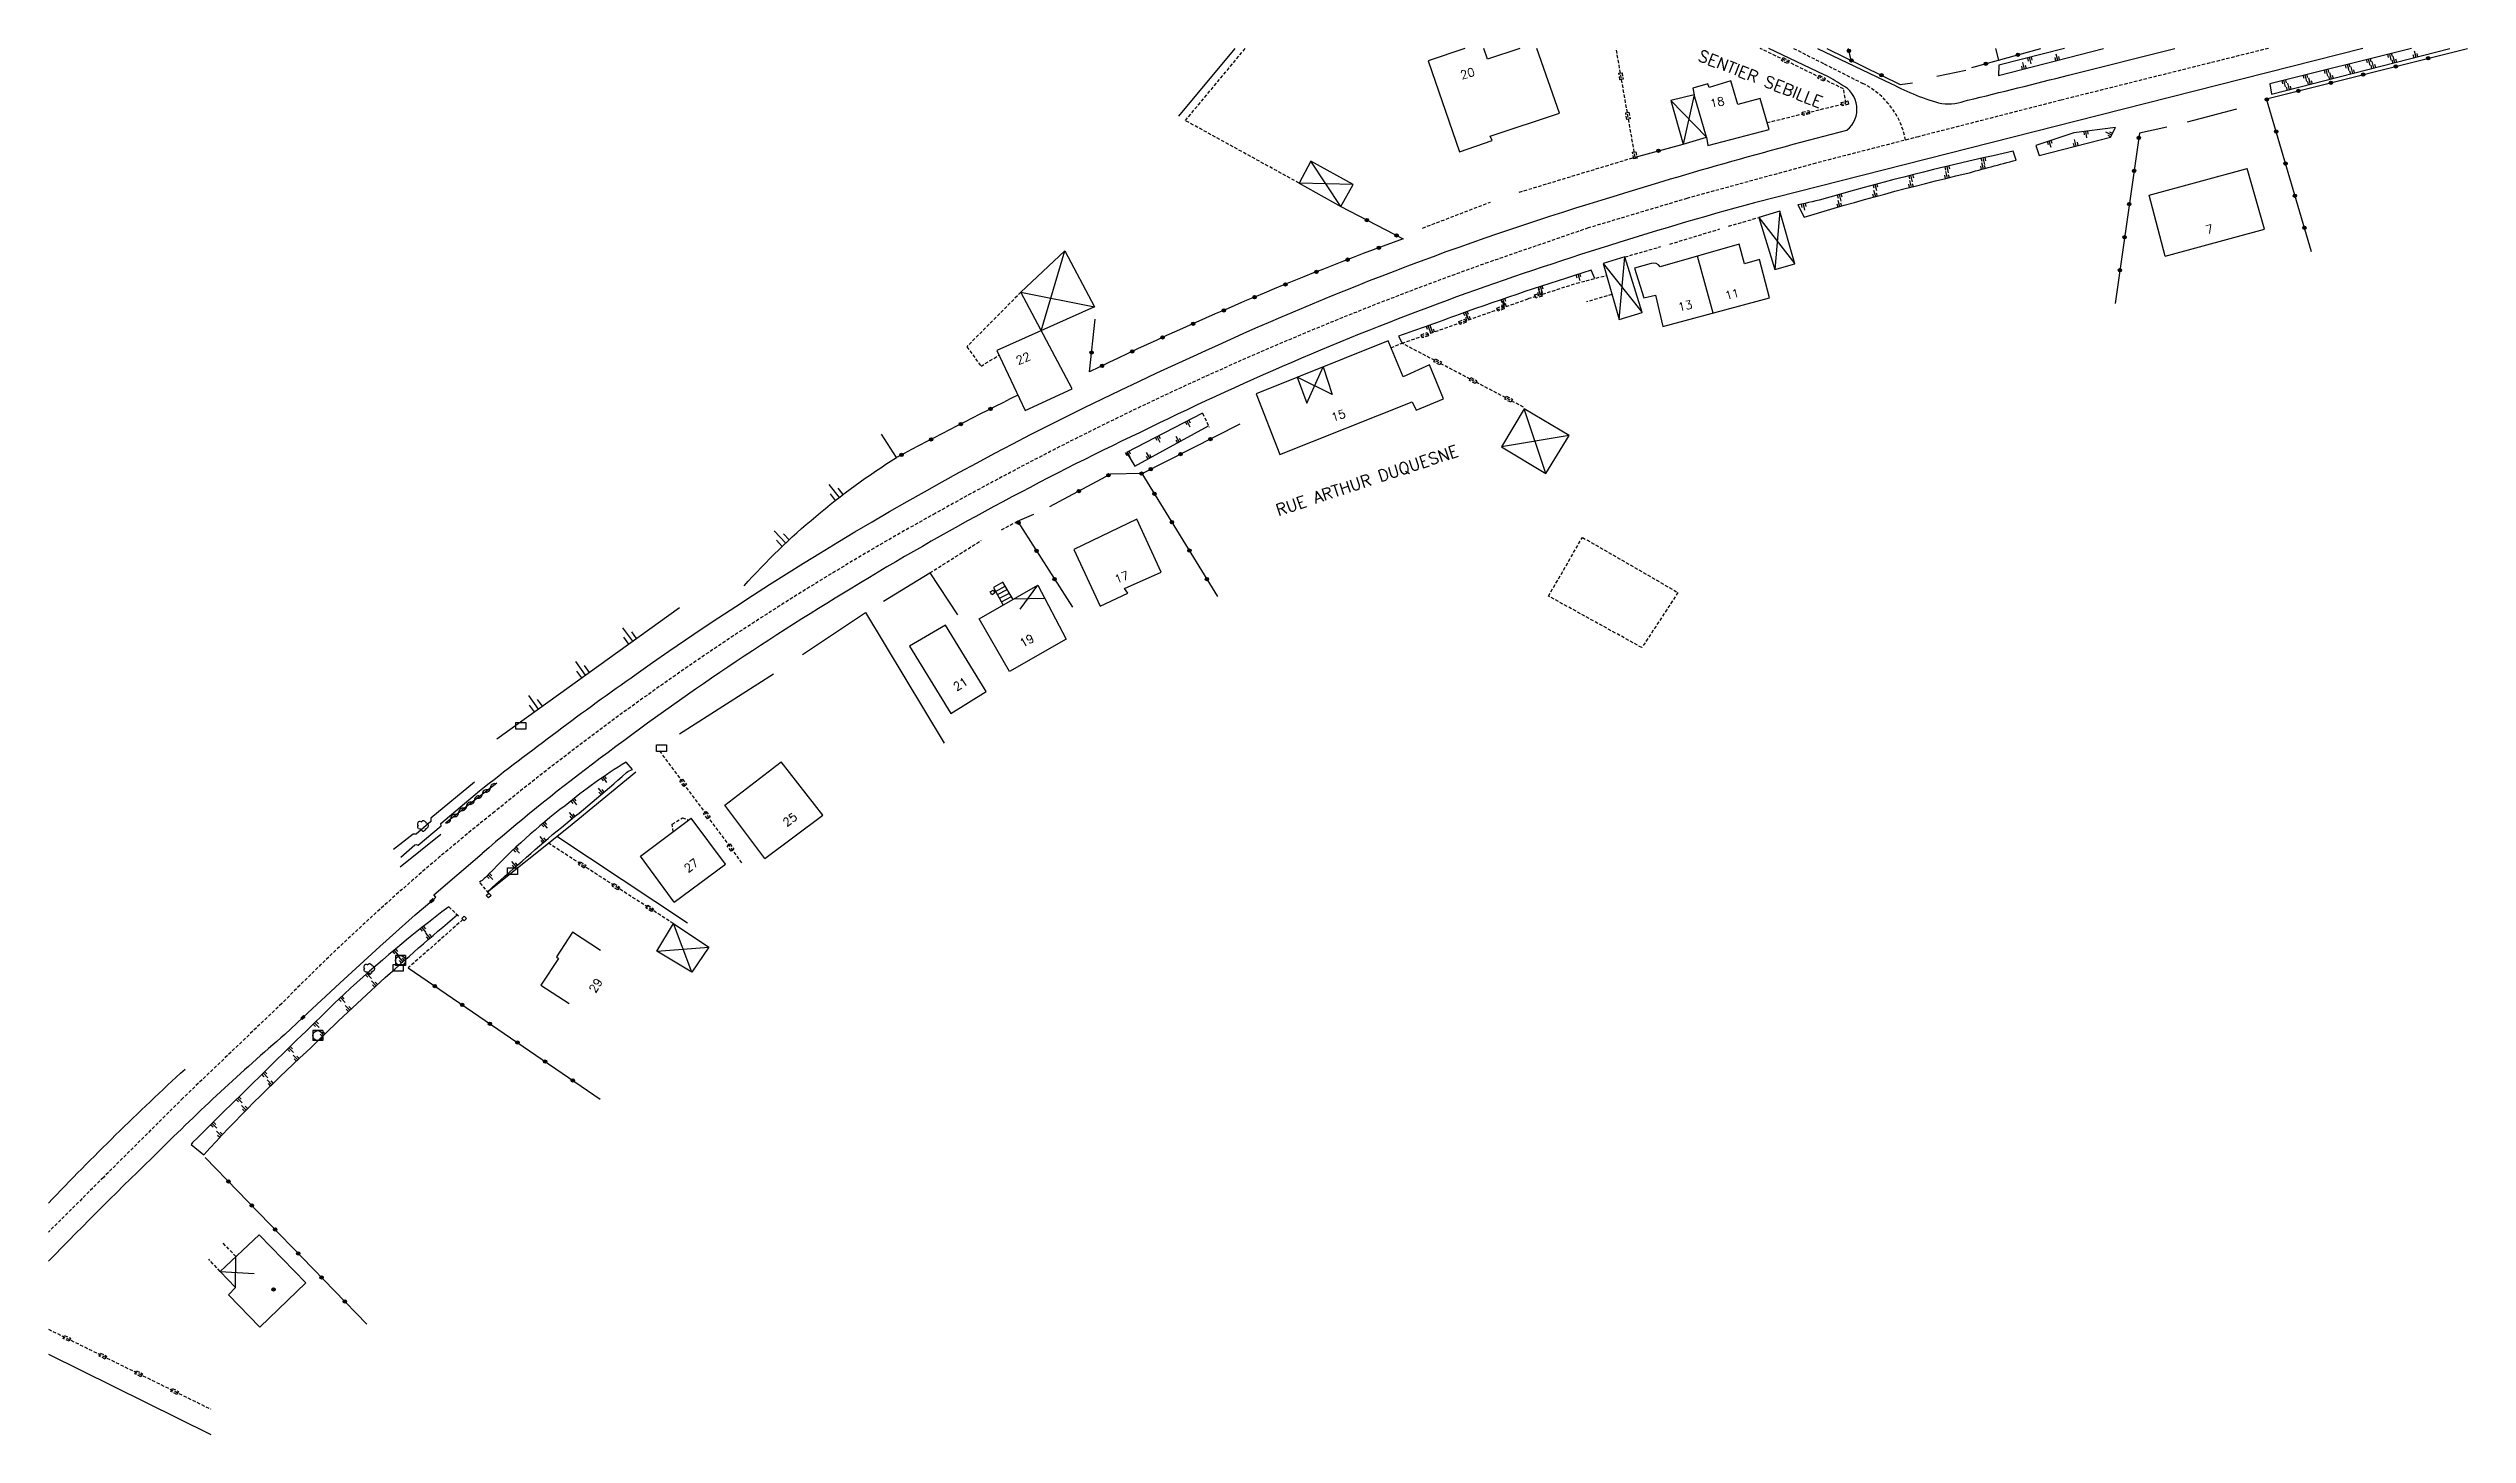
# Model space of a CAD drawing. Header units: millimetres. Extents: x 124000 to 125000, y 124512 to 125000.
# Drawn here: x 124000 to 124361.8, y 124792.6 to 125000 of the extents above; entities that cross this region are included whole.
import ezdxf
from ezdxf.enums import TextEntityAlignment as Align

# ---------------------------------------------------------------- set-up
doc = ezdxf.new("R2010")
doc.units = ezdxf.units.MM
doc.linetypes.add('DASHED', pattern=[0.75, 0.5, -0.25])
doc.layers.get('0').update_dxf_attribs({"linetype": 'CONTINUOUS'})
for name, color, linetype in [('W0001', 6, 'DASHED'), ('W0008', 7, 'CONTINUOUS'), ('W0100', 7, 'CONTINUOUS'), ('W0112', 1, 'DASHED'), ('W0211', 2, 'CONTINUOUS'), ('W0300', 7, 'CONTINUOUS'), ('W0310', 3, 'CONTINUOUS'), ('W0322', 7, 'CONTINUOUS'), ('W0400', 7, 'CONTINUOUS'), ('W0420', 7, 'CONTINUOUS'), ('W0989', 7, 'CONTINUOUS'), ('W0991', 7, 'CONTINUOUS'), ('W1471', 7, 'CONTINUOUS')]:
    doc.layers.add(name, color=color, linetype=linetype)
doc.styles.get("Standard").update_dxf_attribs({"font": 'romans.shx', "width": 0.85})

msp = doc.modelspace()

# ---------------------------------------------------------------- texts
at = {"layer": 'W0989'}
for s, rotation, p in [('SENTIER SEBILLE', 338.6512, (124256, 124995.44)), ('RUE ARTHUR DUQUESNE', 18.4262, (124197.22, 124935.3))]:
    msp.add_text(s, height=1.75, rotation=rotation, dxfattribs=at).set_placement(p, align=Align.MIDDLE)
at = {"layer": 'W0991'}
for s, rotation, p in [('20', 16.5698, (124212.2, 124996.25)), ('18', 11.8757, (124249.55, 124991.94)), ('7', 15.3262, (124323.14, 124972.97)), ('13', 12.9805, (124244.75, 124961.49)), ('11', 15.179, (124251.77, 124963.24)), ('22', 22.4978, (124145.76, 124953.62)), ('15', 17.6316, (124192.9, 124945.09)), ('17', 21.016, (124160.51, 124920.9)), ('19', 29.5894, (124146.31, 124911.39)), ('21', 31.6727, (124136.39, 124904.91)), ('25', 36.923, (124110.89, 124884.63)), ('27', 36.5052, (124096.13, 124877.77)), ('29', 56.9537, (124081.84, 124859.83))]:
    msp.add_text(s, height=1.25, rotation=rotation, dxfattribs=at).set_placement(p, align=Align.MIDDLE)

# ---------------------------------------------------------------- blocks, each defined once
blk = doc.blocks.new('TP15B')
at = {"color": 0}
for p, q in [((-1.44, 2.5), (-1.44, 0)), ((0, 5), (0, 0)), ((1.44, 2.5), (1.44, 0))]:
    blk.add_line(p, q, dxfattribs=at)
blk = doc.blocks.new('TP15C')
at = {"layer": 'W0211', "xscale": 0.5, "yscale": 0.5, "rotation": 359.9693661828871}
blk.add_blockref('TP15B', (0, 0), dxfattribs=at)
blk = doc.blocks.new('OH01')
at = {"layer": 'W0322', "color": 0}
for radius in [0.25, 0.15]:
    blk.add_circle((0, 0), radius, dxfattribs=at)
blk = doc.blocks.new('OH02')
at = {"layer": 'W0112', "color": 0}
for p, q in [((-0.5, 0.25), (0.5, 0.25)), ((-0.5, -0.25), (-0.5, 0.25)), ((0.5, 0.25), (0.5, -0.25)), ((0.5, -0.25), (-0.5, -0.25))]:
    blk.add_line(p, q, dxfattribs=at)
blk = doc.blocks.new('TP15')
at = {"color": 0}
for p, q in [((-0.29, 0.5), (-0.29, 0)), ((0, 1), (0, 0)), ((0.29, 0.5), (0.29, 0))]:
    blk.add_line(p, q, dxfattribs=at)
blk = doc.blocks.new('BB01')
at = {"layer": 'W0991', "color": 0}
for p, q in [((-0.5, 0.04), (-0.04, 0.5)), ((-0.48, -0.13), (0.13, 0.48)), ((-0.43, -0.25), (0.25, 0.43)), ((-0.36, -0.35), (0.35, 0.36)), ((-0.26, -0.43), (0.43, 0.26)), ((-0.13, -0.48), (0.48, 0.13)), ((0.03, -0.5), (0.5, -0.03)), ((0.31, -0.39), (0.39, -0.31))]:
    blk.add_line(p, q, dxfattribs=at)
blk.add_circle((0, 0), 0.5, dxfattribs=at)
blk = doc.blocks.new('T1471')
at = {"color": 0, "linetype": 'Continuous', "flags": 128}
blk.add_lwpolyline([(-0.75, -0.5), (-0.75, 0.5), (0.75, 0.5), (0.75, -0.5), (-0.75, -0.5)], dxfattribs=at)
blk = doc.blocks.new('T300')
for p, q in [((-0.8, 0.51), (-0.86, 0.34)), ((-0.86, 0.34), (-0.86, 0.17)), ((-0.86, 0.17), (-0.74, 0.06)), ((-0.69, 0.63), (-0.8, 0.51)), ((-0.8, -0.06), (-0.74, 0.06)), ((-0.74, 0.06), (-0.69, 0.11)), ((-0.57, 0.69), (-0.69, 0.63)), ((-0.46, 0.69), (-0.57, 0.69)), ((-0.29, 0.63), (-0.46, 0.69)), ((-0.29, 0.63), (-0.17, 0.74)), ((-0.23, 0.57), (-0.29, 0.63)), ((-0.17, 0.74), (-0.06, 0.8)), ((-0.06, 0.8), (0.06, 0.8)), ((0.06, 0.8), (0.23, 0.74)), ((0.23, 0.74), (0.34, 0.63)), ((0.34, 0.63), (0.4, 0.51)), ((0.46, 0.46), (0.34, 0.46)), ((0.4, 0.51), (0.4, 0.46)), ((0.57, 0.4), (0.46, 0.46)), ((0.57, 0.4), (0.69, 0.29)), ((0.69, 0.29), (0.74, 0.17)), ((0.74, 0.06), (0.69, -0.17)), ((0.74, 0.17), (0.74, 0.06)), ((-0.8, -0.17), (-0.8, -0.06)), ((-0.8, -0.23), (-0.8, -0.17)), ((-0.74, -0.34), (-0.8, -0.23)), ((-0.69, -0.4), (-0.74, -0.34)), ((-0.51, -0.46), (-0.69, -0.4)), ((-0.4, -0.46), (-0.51, -0.46)), ((-0.4, -0.46), (-0.34, -0.46)), ((-0.34, -0.46), (-0.34, -0.4)), ((-0.34, -0.51), (-0.34, -0.46)), ((-0.29, -0.63), (-0.34, -0.51)), ((-0.17, -0.74), (-0.29, -0.63)), ((-0.06, -0.8), (-0.17, -0.74)), ((0.06, -0.8), (-0.06, -0.8)), ((0.17, -0.74), (0.06, -0.8)), ((0.23, -0.69), (0.17, -0.74)), ((0.29, -0.46), (0.23, -0.46)), ((0.29, -0.63), (0.23, -0.69)), ((0.46, -0.4), (0.29, -0.46)), ((0.34, -0.51), (0.29, -0.63)), ((0.34, -0.51), (0.34, -0.46)), ((0.57, -0.34), (0.46, -0.4)), ((0.63, -0.29), (0.57, -0.34)), ((0.69, -0.17), (0.63, -0.29))]:
    blk.add_line(p, q)
blk = doc.blocks.new('T420')
for p, q in [((0.75, 0.75), (-0.75, 0.75)), ((-0.75, 0.75), (-0.75, -0.75)), ((0.75, 0.75), (0.75, -0.75)), ((0.75, -0.75), (-0.75, -0.75))]:
    blk.add_line(p, q)
blk.add_ellipse((0, 0), major_axis=(-0.53, 0.53), ratio=1, start_param=3.926991, end_param=10.210176)
blk = doc.blocks.new('T400')
for p, q in [((-0.15, 0.3), (0.15, 0.3)), ((-0.15, -0.25), (-0.15, 0.3)), ((-0.15, 0.15), (0.15, 0.15)), ((-0.15, 0), (0.15, 0)), ((0.15, 0.3), (0.15, -0.25)), ((-0.15, -0.15), (0.15, -0.15)), ((-0.15, -0.25), (-0.15, -0.3)), ((-0.15, -0.3), (0.15, -0.3)), ((0.15, -0.3), (0.15, -0.25))]:
    blk.add_line(p, q)
blk = doc.blocks.new('t310o')
at = {"color": 0, "linetype": 'Continuous'}
for centre, start, end in [((-0.5, 0.38), 216.8699, 323.1304), ((0.5, -0.37), 36.8699, 143.1303)]:
    blk.add_arc(centre, 0.625, start, end, dxfattribs=at)

# ---------------------------------------------------------------- linework, layer by layer
at = {"layer": 'W0001'}
for points in [[(124331.97, 125000), (124320.34, 124997.09), (124300.97, 124992.26), (124279.65, 124986.79), (124264.28, 124982.82), (124245.02, 124977.55), (124230.25, 124973.13), (124215.28, 124967.97, 0.042884), (124132.61, 124930.43, 0.044798), (124066.73, 124885.8, 0.030314), (124034.89, 124857.11), (124020.12, 124842.96), (124008.22, 124831.1), (124000, 124822.91)], [(124260.96, 125000), (124265.55, 124997.67), (124271.33, 124994.75, -0.233201), (124277.71, 124986.29)]]:
    msp.add_lwpolyline(points, format="xyb", dxfattribs=at)
at = {"layer": 'W0008'}
for points in [[(124064.49, 124888.95, -0.013706), (124087.87, 124906.38, -0.048673), (124171.23, 124953.94, -0.035704), (124232.34, 124977.34, -0.013133), (124268.95, 124987.76, 0.549618), (124268.15, 124994.53, 0.055057), (124265.52, 124996.04), (124257.27, 125000)], [(124346.08, 125000), (124306.54, 124989.97), (124255.11, 124976.9, 0.020321), (124209.14, 124962.3, 0.026142), (124163.24, 124942.54, 0.025606), (124120.14, 124919.27, 0.027058), (124081.36, 124892.91, 0.017662), (124064.86, 124879.56, 0.00972)], [(124264.53, 125000), (124275.63, 124994.71, 0.060749), (124283.14, 124991.74, 0.122116), (124286.95, 124992.24, 0.00585), (124302.05, 124996), (124317.95, 125000)], [(124035.37, 124852.5, 0.019118), (124016.44, 124834.94, 0.007253), (124000, 124818.55)], [(124000, 124827.27, -0.015687), (124020.43, 124847.31, 0.002573)]]:
    msp.add_lwpolyline(points, format="xyb", dxfattribs=at)
for points in [[(124282.41, 124995.86), (124286.71, 124996.73)], [(124063.7, 124890.23), (124057.18, 124884.85), (124057.21, 124884.36), (124055.02, 124882.47), (124054.55, 124882.47), (124051.63, 124880.13)], [(124052.7, 124878.99), (124054.82, 124880.87), (124054.98, 124880.91), (124055.29, 124880.79), (124058.75, 124883.67), (124058.66, 124884.03), (124064.49, 124888.95)], [(124058.68, 124882.42), (124052.62, 124877.53)], [(124035.37, 124852.5), (124038.05, 124855.03), (124043.6, 124860.18), (124049.56, 124865.66), (124054.85, 124870.36), (124057.35, 124872.49), (124057.92, 124873.02), (124057.65, 124873.38), (124064.86, 124879.56)]]:
    msp.add_lwpolyline(points, dxfattribs=at)
at = {"layer": 'W0100'}
for points in [[(124211.81, 125000), (124206.32, 124998.15), (124211, 124984.53), (124215.91, 124986.22), (124215.58, 124986.87), (124225.94, 124990.3)], [(124220.04, 125000), (124215.2, 124998.36), (124214.67, 125000)], [(124225.94, 124990.3), (124222.55, 125000)], [(124257.29, 124987.86), (124255.99, 124992.49), (124252.65, 124991.61), (124251.6, 124995.12), (124248.34, 124994.17), (124248.12, 124994.7), (124245.88, 124994.06), (124246.12, 124993.05), (124242.61, 124992.21), (124244.44, 124985.68), (124247.95, 124986.7), (124248.16, 124985.47), (124257.29, 124987.86)], [(124242.61, 124992.21), (124247.95, 124986.7)], [(124247.95, 124986.7), (124246.12, 124993.05), (124244.44, 124985.68)], [(124193.26, 124976.32), (124195.09, 124979.62), (124188.76, 124983.12), (124187.01, 124979.85), (124193.26, 124976.32), (124188.76, 124983.12)], [(124195.09, 124979.62), (124187.01, 124979.85)], [(124314.13, 124978.06), (124328.77, 124982.01)], [(124331.39, 124972.97), (124328.77, 124982.01)], [(124255.78, 124974.71), (124258.18, 124966.9), (124261.13, 124967.78), (124258.9, 124975.67), (124255.78, 124974.71), (124261.13, 124967.78)], [(124258.9, 124975.67), (124258.18, 124966.9)], [(124316.53, 124968.9), (124314.13, 124978.06)], [(124316.53, 124968.9), (124331.39, 124972.97)], [(124146.08, 124945.81), (124153.07, 124949.05), (124145.42, 124963.52), (124151.97, 124969.69), (124156.45, 124961.32), (124141.82, 124954.78), (124146.08, 124945.81)], [(124148.47, 124957.75), (124151.97, 124969.69)], [(124234.86, 124959.44), (124238.33, 124960.48), (124235.74, 124968.8), (124232.47, 124967.81), (124234.86, 124959.44), (124235.74, 124968.8)], [(124248.92, 124960.41), (124246.61, 124968.91)], [(124232.47, 124967.81), (124238.33, 124960.48)], [(124145.42, 124963.52), (124156.45, 124961.32)], [(124184.16, 124939.22), (124203.94, 124947.14), (124204.54, 124945.88), (124208.64, 124947.57), (124206.51, 124952.65), (124202.57, 124950.85), (124200.33, 124956.25), (124180.61, 124948.34), (124184.16, 124939.22)], [(124186.71, 124950.79), (124188.2, 124946.92), (124190.61, 124952.35), (124191.97, 124948.23), (124186.71, 124950.79)], [(124223.91, 124936.39), (124227.43, 124942.08), (124220.68, 124946.07), (124217.28, 124940.41), (124223.91, 124936.39), (124220.68, 124946.07)], [(124227.43, 124942.08), (124217.28, 124940.41)], [(124166.41, 124921.64), (124162.78, 124929.57), (124153.32, 124925.01), (124157.29, 124916.58), (124161.43, 124918.52), (124160.92, 124919.19), (124166.41, 124921.64)], [(124143.7, 124906.8), (124139.17, 124914.64), (124147.94, 124919.69), (124152.21, 124911.63), (124143.7, 124906.8)], [(124144.27, 124917.57), (124142.71, 124920.16), (124141.33, 124919.35), (124142.79, 124916.72)], [(124141.65, 124918.77), (124143.08, 124919.54)], [(124141.93, 124918.28), (124143.39, 124919.04)], [(124142.22, 124917.76), (124143.7, 124918.52)], [(124142.53, 124917.2), (124144.01, 124918.01)], [(124144.41, 124917.66), (124148.96, 124917.76)], [(124145.29, 124916.12), (124147.94, 124919.69)], [(124134.93, 124900.5), (124140.25, 124903.78), (124134.14, 124913.72), (124128.78, 124910.55), (124134.93, 124900.5)], [(124101.13, 124886.78), (124109.56, 124893.26)], [(124115.81, 124885.3), (124109.56, 124893.26)], [(124107.14, 124878.79), (124101.13, 124886.78)], [(124107.14, 124878.79), (124115.81, 124885.3)], [(124088.53, 124879.17), (124096.14, 124884.83)], [(124101.24, 124877.94), (124096.14, 124884.83)], [(124093.57, 124872.26), (124088.53, 124879.17)], [(124093.57, 124872.26), (124101.24, 124877.94)], [(124082.56, 124865.07), (124078.37, 124867.8), (124075.96, 124864.08), (124076.27, 124863.87), (124073.66, 124859.85), (124077.85, 124857.12)], [(124090.99, 124864.95), (124093.46, 124869.07), (124098.78, 124865.54), (124096.23, 124861.82), (124090.99, 124864.95), (124098.78, 124865.54)], [(124096.23, 124861.82), (124093.46, 124869.07)], [(124026.92, 124813.52), (124027.97, 124814.62), (124025.68, 124817.05), (124031.53, 124822.52)], [(124038.49, 124815.35), (124031.53, 124822.52)], [(124025.68, 124817.05), (124030.75, 124816.71)], [(124027.97, 124814.62), (124028.04, 124819.26)], [(124031.62, 124808.68), (124026.92, 124813.52)], [(124031.62, 124808.68), (124038.49, 124815.35)]]:
    msp.add_lwpolyline(points, dxfattribs=at)
msp.add_lwpolyline([(124241.39, 124958.37), (124257.35, 124962.68), (124255.88, 124968.42), (124253.65, 124967.78), (124252.85, 124970.69), (124241.02, 124967.32, 0.344034), (124239.65, 124967.81), (124237.2, 124967.1), (124238.56, 124962.68), (124240.3, 124963.09), (124241.39, 124958.37)], format="xyb", dxfattribs=at)
at = {"layer": 'W0112'}
for points in [[(124187.01, 124979.85), (124170.02, 124989.2), (124178.98, 125000)], [(124237.27, 124983.74), (124234.43, 125000)], [(124257, 124988.89), (124268.79, 124991.8), (124268.45, 124993.93), (124255.99, 125000)], [(124219.93, 124978.48), (124237.27, 124983.74)], [(124205.49, 124973.12), (124215.62, 124977)], [(124242.44, 124970.71), (124249.96, 124973)], [(124251.24, 124973.39), (124255.78, 124974.71)], [(124235.74, 124968.8), (124241.13, 124970.35)], [(124200.76, 124955.21), (124202.43, 124955.89), (124221.3, 124962.56), (124228.52, 124964.86)], [(124228.52, 124964.86), (124232.98, 124966.03)], [(124145.42, 124963.52), (124137.33, 124955.36), (124139.46, 124952.45), (124142.14, 124954.09)], [(124233.79, 124963.19), (124230, 124962.07)], [(124220.57, 124946.34), (124202.43, 124955.89)], [(124172.58, 124945.43), (124173.58, 124943.35)], [(124142.52, 124927.97), (124144.93, 124929.26)], [(124131.81, 124921.54), (124139.46, 124926.37)], [(124140.84, 124918.7), (124141.27, 124918.96)], [(124141.1, 124918.27), (124140.84, 124918.7)], [(124141.53, 124918.53), (124141.1, 124918.27)], [(124141.27, 124918.96), (124141.53, 124918.53)], [(124103.71, 124878.16), (124091.38, 124894.98)], [(124093.41, 124882.81), (124093.28, 124883.95), (124094.8, 124884.9), (124095.79, 124884.57)], [(124093.46, 124869.07), (124074.77, 124881.09)], [(124065.85, 124873.62), (124064.49, 124875.26)], [(124059.86, 124871.59), (124061.45, 124870.09)], [(124065.48, 124873.28), (124065.85, 124873.62)], [(124065.82, 124872.91), (124065.48, 124873.28)], [(124066.19, 124873.25), (124065.82, 124872.91)], [(124065.85, 124873.62), (124066.19, 124873.25)], [(124061.98, 124869.68), (124053.81, 124862.44)], [(124061.82, 124869.84), (124062.17, 124870.19)], [(124062.17, 124869.48), (124061.82, 124869.84)], [(124062.17, 124870.19), (124062.53, 124869.84)], [(124062.53, 124869.84), (124062.17, 124869.48)], [(124028.04, 124819.26), (124025.97, 124821.43)], [(124025.68, 124817.05), (124023.98, 124818.85)], [(124000, 124808.39), (124024.28, 124796.43)]]:
    msp.add_lwpolyline(points, dxfattribs=at)
msp.add_lwpolyline([(124224.31, 124918.07), (124229.39, 124926.84), (124243.68, 124918.6), (124238.28, 124910.35)], close=True, dxfattribs=at)
at = {"layer": 'W0211'}
for points in [[(124301.5, 125000), (124291.65, 124997.48), (124291.59, 124995.92), (124307.32, 125000)], [(124353.38, 125000), (124332.17, 124994.71), (124332.41, 124993.13), (124359.11, 125000)], [(124297.67, 124983.98), (124308.35, 124986.72), (124309.08, 124988.18), (124302.86, 124987.36), (124297.2, 124985.49), (124297.67, 124983.98)], [(124172.58, 124945.43), (124161.23, 124939.55), (124162.47, 124937.48), (124173.49, 124943.54)], [(124067.06, 124896.73), (124094.39, 124916.38)]]:
    msp.add_lwpolyline(points, dxfattribs=at)
for points in [[(124262.53, 124974.73, -0.01722), (124286.78, 124981.27, -0.004418), (124294.25, 124983.28), (124293.79, 124984.6, 0.013087), (124270.06, 124978.81, -0.024106), (124261.61, 124976.57), (124262.53, 124974.73)], [(124231.23, 124965.57), (124230.71, 124966.82, 0.009403), (124210.95, 124960.21, -0.008623), (124201.87, 124956.93), (124202.43, 124955.89)], [(124104.02, 124919.6, -0.069861), (124126.82, 124938.79, -0.742379)], [(124065.67, 124873.84, -0.00778), (124076.06, 124882.94, 0.01166), (124086.45, 124891.65, -0.122908), (124087.32, 124892.1), (124086.39, 124893.23, 0.034733), (124077.26, 124886.71, 0.039398), (124065.82, 124876.44, -0.043141), (124064.49, 124875.26, 3.028157)], [(124059.86, 124871.59, 0.023914), (124044.23, 124858.53, 0.003305), (124021.57, 124836.3), (124021.35, 124836.02), (124023.22, 124834.46, -0.022428), (124038.61, 124849.89, -0.019833), (124061.14, 124870.38, 0.057147)]]:
    msp.add_lwpolyline(points, format="xyb", dxfattribs=at)
at = {"layer": 'W0310'}
for points in [[(124319.89, 124989.03), (124327.25, 124990.97)], [(124316.77, 124988.2), (124312.67, 124987.33)], [(124124.89, 124917.28), (124131.81, 124921.54), (124135.92, 124915.27)], [(124112.78, 124909.35), (124122.2, 124915.62), (124133.95, 124896.08)], [(124094.35, 124897.45), (124108.43, 124906.45)], [(124059.39, 124884.14), (124062.93, 124886.94), (124067.04, 124890.11)], [(124077.78, 124883.49), (124087.86, 124891.75)], [(124065.67, 124873.84), (124077.78, 124883.49)], [(124095.57, 124869.11), (124076.05, 124882.11)], [(124000, 124804.64), (124024.28, 124792.62)]]:
    msp.add_lwpolyline(points, dxfattribs=at)
at = {"layer": 'W0322'}
for points in [[(124265.92, 125000), (124276.9, 124994.61), (124278.77, 124994.84)], [(124269.6, 124998.2), (124269.16, 125000)], [(124287.64, 124997.13), (124297.93, 125000)], [(124291.66, 124998.25), (124291.19, 125000)], [(124338.4, 124969.57), (124331.7, 124992.44), (124361.76, 125000)], [(124312.67, 124987.33), (124309.07, 124961.85)], [(124237.27, 124983.74), (124244.44, 124985.68)], [(124174.85, 124918.01), (124163.54, 124936.4), (124178.23, 124943.82)], [(124163.54, 124936.4), (124158.81, 124936.31), (124149.69, 124931.42)], [(124144.93, 124929.26), (124153.15, 124916.39)], [(124053.81, 124862.44), (124082.53, 124842.79)], [(124047.6, 124809.17), (124023.45, 124834.09)]]:
    msp.add_lwpolyline(points, dxfattribs=at)
for points in [[(124193.26, 124976.32), (124202.59, 124971.52, 0.025268), (124155.68, 124951.61), (124156.52, 124959.48)], [(124144.98, 124948.13, 0.006018), (124126.82, 124938.79), (124124.59, 124942.29)]]:
    msp.add_lwpolyline(points, format="xyb", dxfattribs=at)
at = {"layer": 'W0989'}
for points in [[(124169.06, 124989.86), (124177.45, 125000)], [(124144.93, 124929.26), (124147.35, 124930.31)]]:
    msp.add_lwpolyline(points, dxfattribs=at)

# ---------------------------------------------------------------- block references
at = {"layer": 'W0112'}
for p, rotation in [((124259.74, 124998.17), 154.0151741194476), ((124235.16, 124995.82), 99.9109100716666), ((124265.14, 124995.54), 154.0151741194476), ((124236.19, 124989.91), 99.9109100716666), ((124262.81, 124990.33), 13.87531201686933), ((124268.64, 124991.77), 13.87531201686933), ((124237.22, 124984), 99.9109100716666), ((124217.13, 124961.09), 19.47442202206201), ((124222.8, 124963.04), 17.63157095934626), ((124211.47, 124959.09), 19.47442202206201), ((124205.81, 124957.09), 19.47442202206201), ((124207.74, 124953.1), 152.2434019849785), ((124213.05, 124950.3), 152.2434019849785), ((124218.36, 124947.51), 152.2434019849785), ((124094.92, 124890.14), 126.2388342262121), ((124098.47, 124885.3), 126.2388342262121), ((124079.82, 124877.85), 147.2348442010972), ((124102.02, 124880.46), 126.2388342262121), ((124084.86, 124874.6), 147.2348442010972), ((124089.91, 124871.35), 147.2348442010972), ((124002.75, 124807.03), 333.7774027308732), ((124008.13, 124804.38), 333.7774027308732), ((124013.51, 124801.73), 333.7774027308732), ((124018.89, 124799.08), 333.7774027308732)]:
    msp.add_blockref('OH02', p, dxfattribs=dict(at, rotation=rotation))
at = {"layer": 'W0211'}
for name, p, rotation in [('TP15', (124295.44, 124996.91), 14.56189270256711), ('TP15', (124296.25, 124998.66), 194.3398313047531), ('TP15', (124300.42, 124998.21), 14.56189270256711), ('TP15', (124343.78, 124997.61), 193.9972905927002), ('TP15', (124346.94, 124998.39), 193.9972905927002), ('TP15', (124347.68, 124997.06), 14.43207041156113), ('TP15', (124350.1, 124999.18), 193.9972905927002), ('TP15', (124350.83, 124997.87), 14.43207041156113), ('TP15', (124353.99, 124998.68), 14.43207041156113), ('TP15', (124334.29, 124995.24), 193.9972905927002), ('TP15', (124335.05, 124993.81), 14.43207041156113), ('TP15', (124337.45, 124996.03), 193.9972905927002), ('TP15', (124338.21, 124994.62), 14.43207041156113), ('TP15', (124340.62, 124996.82), 193.9972905927002), ('TP15', (124341.36, 124995.43), 14.43207041156113), ('TP15', (124344.52, 124996.25), 14.43207041156113), ('TP15', (124304.68, 124987.6), 187.5990655873786), ('TP15', (124308.51, 124987.05), 63.74251321399986), ('TP15', (124289.31, 124981.97), 15.21558102183267), ('TP15', (124289.32, 124983.61), 192.7904408336505), ('TP15', (124299.19, 124986.14), 198.2864486988002), ('TP15', (124303.19, 124985.39), 14.39610527529203), ('TP15', (124273.15, 124979.64), 194.83365127564), ('TP15', (124278.55, 124979.25), 14.45937645174393), ('TP15', (124278.52, 124981.02), 194.1525811283101), ('TP15', (124283.93, 124980.6), 13.58783155311468), ('TP15', (124283.91, 124982.35), 193.4715109809803), ('TP15', (124262.44, 124976.75), 192.616651770408), ('TP15', (124267.85, 124976.32), 16.20246624900241), ('TP15', (124267.81, 124978.12), 196.1224098598103), ('TP15', (124273.19, 124977.83), 15.33092135037319), ('TP15', (124228.74, 124966.2), 197.646456167733), ('TP15', (124217.71, 124961.29), 19.47442202206201), ('TP15', (124217.49, 124962.49), 198.871743952011), ('TP15', (124223.09, 124963.13), 17.63157095934626), ('TP15', (124223.11, 124964.38), 198.2591000598721), ('TP15', (124206.34, 124958.5), 199.83342754528), ('TP15', (124206.97, 124957.5), 19.47442202206201), ('TP15', (124211.9, 124960.55), 199.48438784415), ('TP15', (124212.34, 124959.39), 19.47442202206201), ('TP15', (124170.29, 124944.24), 207.3495474926326), ('TP15', (124161.34, 124939.61), 207.3495474926326), ('TP15', (124164.66, 124938.68), 28.79527849060369), ('TP15', (124165.81, 124941.92), 207.3495474926326), ('TP15', (124169.08, 124941.11), 28.79527849060369), ('TP15C', (124118.23, 124932.8), 37.69930833902163), ('TP15C', (124110.26, 124925.99), 43.3033803962784), ('TP15C', (124087.33, 124911.3), 35.72341855585071), ('TP15C', (124080.28, 124906.23), 35.72341855585071), ('TP15C', (124073.23, 124901.16), 35.72341855585071), ('TP15', (124082.86, 124888.55), 40.38420925986068), ('TP15', (124082.94, 124890.99), 214.4641299450708), ('TP15', (124078.51, 124884.92), 39.26980730053546), ('TP15', (124078.4, 124887.63), 218.4726640831632), ('TP15', (124074.16, 124881.32), 40.6214120029403), ('TP15', (124073.98, 124884.09), 219.8658966624068), ('TP15', (124069.89, 124877.61), 41.35154164171855), ('TP15', (124069.75, 124880.34), 223.1830011938977), ('TP15', (124065.74, 124876.35), 225.7750784033622), ('TP15', (124055.88, 124868.5), 218.4925023398982), ('TP15', (124057.05, 124866.9), 40.82024454078753), ('TP15', (124051.72, 124865.11), 219.9380193977572), ('TP15', (124053, 124863.35), 41.6222823476718), ('TP15', (124047.64, 124861.6), 221.3835364556163), ('TP15', (124049.01, 124859.76), 42.42432015455604), ('TP15', (124043.66, 124857.99), 224.1012645809333), ('TP15', (124045.07, 124856.1), 43.22635796144031), ('TP15', (124039.81, 124854.24), 224.2295452657849), ('TP15', (124041.18, 124852.39), 44.02839576832459), ('TP15', (124035.96, 124850.49), 224.3578259506363), ('TP15', (124037.3, 124848.68), 42.91868227008727), ('TP15', (124032.12, 124846.73), 224.4861066354877), ('TP15', (124033.4, 124844.97), 44.18602147597526), ('TP15', (124028.29, 124842.95), 224.6143873203392), ('TP15', (124029.59, 124841.18), 45.45336068186325), ('TP15', (124024.47, 124839.17), 224.7426680051906), ('TP15', (124025.86, 124837.31), 46.72069988775128)]:
    msp.add_blockref(name, p, dxfattribs=dict(at, rotation=rotation))
at = {"layer": 'W0300'}
for p in [(124056.04, 124883.67), (124048.01, 124862.28)]:
    msp.add_blockref('T300', p, dxfattribs=at)
at = {"layer": 'W0310'}
for p, rotation in [((124064.9, 124888.46), 37.70657168213251), ((124066.08, 124889.37), 37.70657168213251), ((124060.17, 124884.76), 38.29750357676686), ((124061.35, 124885.69), 38.29750357676686), ((124062.52, 124886.62), 38.29750357676686), ((124063.71, 124887.54), 37.70657168213251)]:
    msp.add_blockref('t310o', p, dxfattribs=dict(at, rotation=rotation))
at = {"layer": 'W0322'}
for p, rotation in [((124269.25, 124999.63), 103.5342088968577), ((124269.62, 124998.19), 333.8568853483094), ((124289.69, 124997.71), 15.55159688792407), ((124294.51, 124999.05), 15.55159688792407), ((124351.01, 124997.3), 14.11798106910737), ((124355.86, 124998.52), 14.11798106910737), ((124274.11, 124995.98), 333.8568853483094), ((124336.46, 124993.64), 14.11798106910737), ((124341.31, 124994.86), 14.11798106910737), ((124346.16, 124996.08), 14.11798106910737), ((124331.72, 124992.36), 106.3243355016189), ((124312.57, 124986.61), 261.9652680520408), ((124333.13, 124987.56), 106.3243355016189), ((124240.76, 124984.69), 15.15005142127791), ((124334.54, 124982.76), 106.3243355016189), ((124311.87, 124981.66), 261.9652680520408), ((124311.17, 124976.7), 261.9652680520408), ((124335.94, 124977.96), 106.3243355016189), ((124197.16, 124974.31), 332.7409417701333), ((124201.6, 124972.02), 332.7409417701333), ((124310.47, 124971.75), 261.9652680520408), ((124337.35, 124973.16), 106.3243355016189), ((124194.27, 124968.39), 201.1143156357238), ((124198.94, 124970.17), 200.5464682914534), ((124184.97, 124964.69), 202.2500103242645), ((124189.61, 124966.56), 201.6821629799941), ((124309.77, 124966.8), 261.9652680520408), ((124175.76, 124960.81), 203.3857050128051), ((124180.36, 124962.78), 202.8178576685349), ((124171.18, 124958.81), 203.9535523570755), ((124155.99, 124954.5), 83.9390635300774), ((124162.08, 124954.66), 205.0892470456162), ((124166.62, 124956.75), 204.5213997013459), ((124157.56, 124952.51), 205.6570943898865), ((124136.44, 124943.8), 207.1661636190371), ((124140.89, 124946.07), 206.8284593867122), ((124127.57, 124939.18), 207.841572083687), ((124131.99, 124941.51), 207.5038678513621), ((124169.3, 124939.31), 26.80199615766037), ((124173.76, 124941.56), 26.80199615766037), ((124158.5, 124936.15), 208.210660994316), ((124163.46, 124936.39), 181.0218894684263), ((124164.84, 124937.05), 26.80199615766037), ((124154.1, 124933.78), 208.210660994316), ((124165.39, 124933.38), 121.6068460924844), ((124145.08, 124929.04), 302.5466568921546), ((124168.01, 124929.12), 121.6068460924844), ((124147.77, 124924.82), 302.5466568921546), ((124170.63, 124924.86), 121.6068460924844), ((124150.46, 124920.61), 302.5466568921546), ((124173.25, 124920.6), 121.6068460924844), ((124057.77, 124859.73), 325.6115969152142), ((124061.89, 124856.91), 325.6115969152142), ((124066.02, 124854.08), 325.6115969152142), ((124070.15, 124851.26), 325.6115969152142), ((124074.27, 124848.43), 325.6115969152142), ((124078.4, 124845.61), 325.6115969152142), ((124026.93, 124830.5), 134.0916432517451), ((124030.41, 124826.91), 134.0916432517451), ((124033.89, 124823.32), 134.0916432517451), ((124037.37, 124819.73), 134.0916432517451), ((124040.85, 124816.14), 134.0916432517451), ((124044.32, 124812.55), 134.0916432517451)]:
    msp.add_blockref('OH01', p, dxfattribs=dict(at, rotation=rotation))
at = {"layer": 'W0400'}
for p, rotation in [((124057.35, 124872.49), 130.3476432622768), ((124038.05, 124855.03), 133.3391874200341)]:
    msp.add_blockref('T400', p, dxfattribs=dict(at, rotation=rotation))
at = {"layer": 'W0420'}
for p in [(124052.65, 124863.53), (124040.28, 124852.31)]:
    msp.add_blockref('T420', p, dxfattribs=at)
at = {"layer": 'W0991', "xscale": 0.5, "yscale": 0.5, "zscale": 0.5, "rotation": 44.14352908405229}
msp.add_blockref('BB01', (124033.68, 124814.35), dxfattribs=at)
at = {"layer": 'W1471'}
for p in [(124070.64, 124898.65), (124091.7, 124895.31), (124069.38, 124876.93), (124052.31, 124862.43)]:
    msp.add_blockref('T1471', p, dxfattribs=at)

msp.set_redraw_order([(e.dxf.handle, doc.entitydb.next_handle()) for e in msp.query("TEXT MTEXT ATTDEF DIMENSION ARC_DIMENSION")])  # texts and dimensions are drawn at this point

doc.saveas('drawing.dxf')
